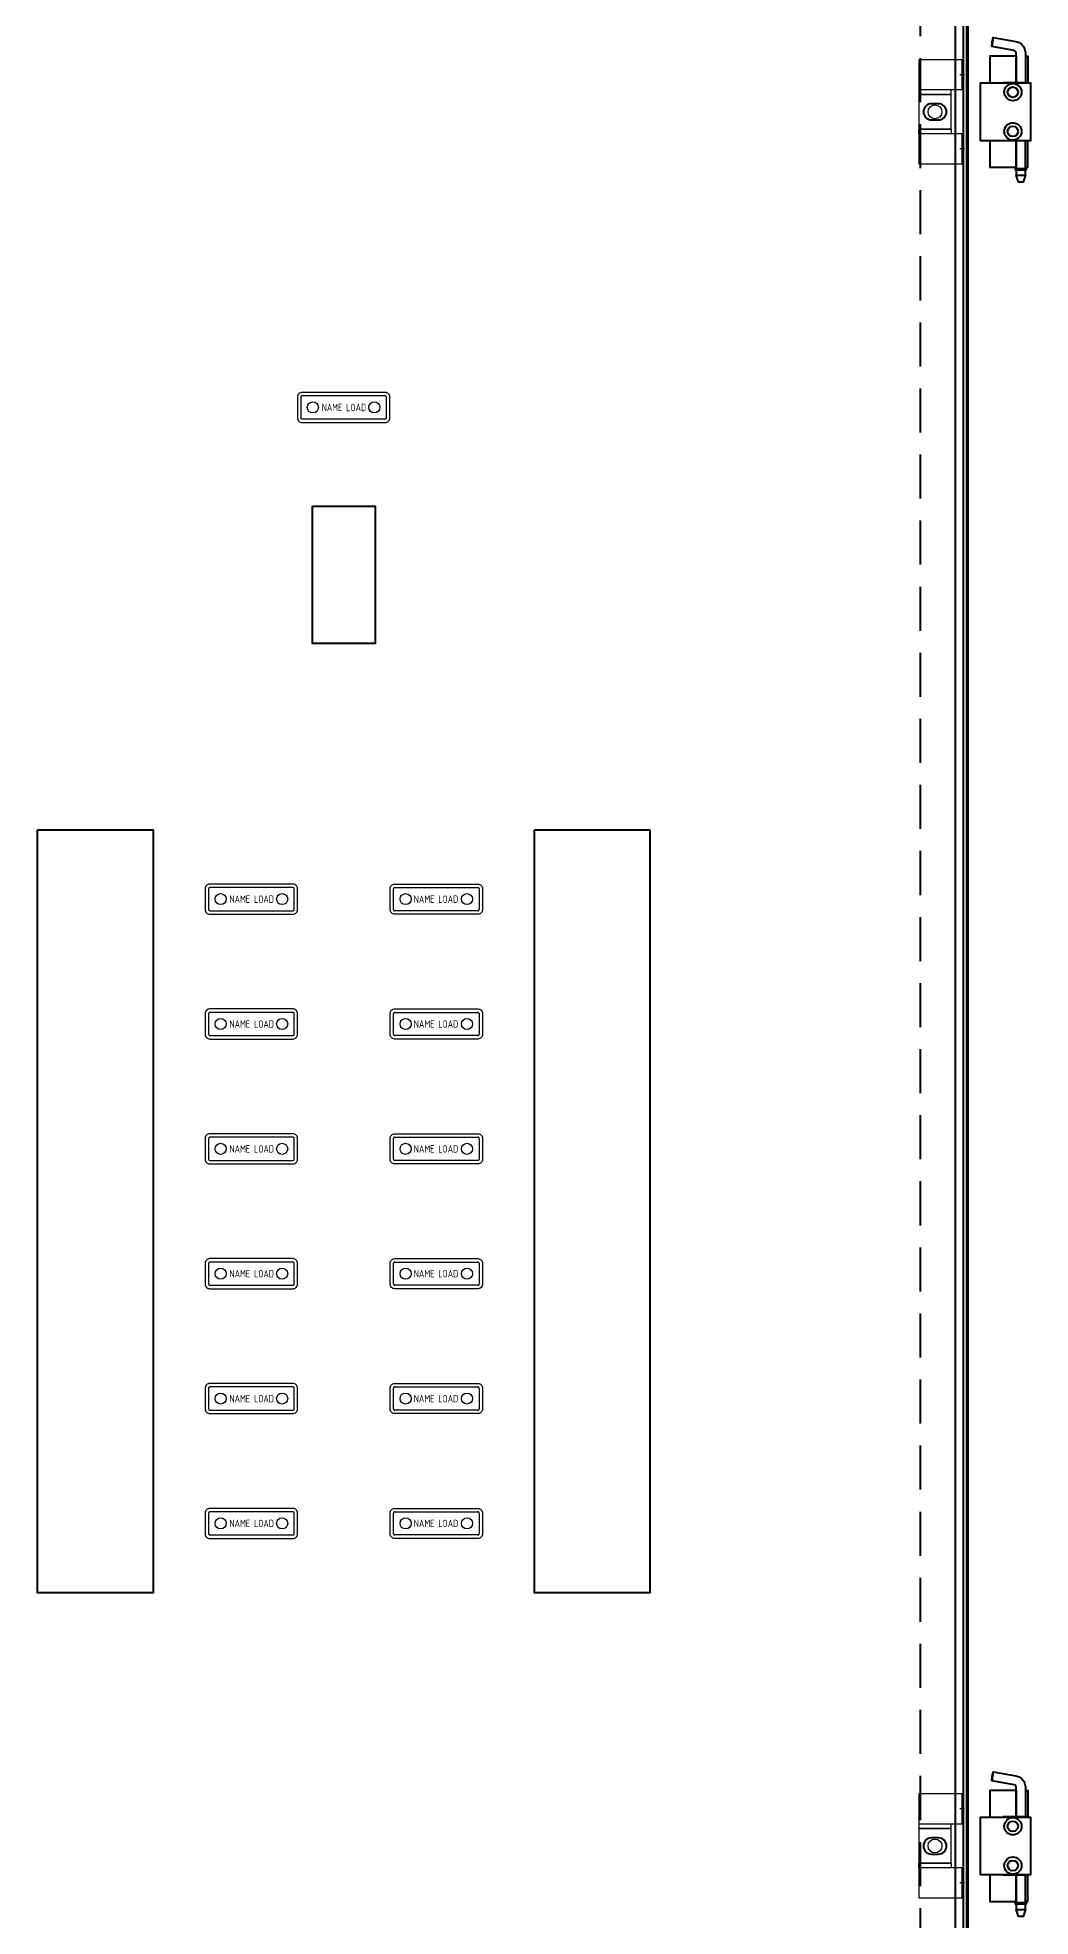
# Model space of a CAD drawing. Header units: millimetres. Extents: x 28713 to 59118, y -54378 to -19615.
# Drawn here: x 35238 to 35667, y -52294 to -51481 of the extents above; entities that cross this region are included whole.
import ezdxf
from ezdxf.enums import TextEntityAlignment as Align

# ---------------------------------------------------------------- set-up
doc = ezdxf.new("R2010")
doc.units = ezdxf.units.MM
doc.header["$LTSCALE"] = 3
doc.linetypes.add('ACAD_ISO04W100', pattern=[30, 24, -3, 0, -3])
doc.linetypes.add('HIDDEN', pattern=[9.525, 6.35, -3.175])
for name, color, linetype in [('@.TEXT', 7, 'Continuous'), ('@.VISIBLE', 7, 'Continuous'), ('centerline', 6, 'ACAD_ISO04W100'), ('EQUIPMENT', 4, 'Continuous'), ('equipments', 2, 'Continuous')]:
    doc.layers.add(name, color=color, linetype=linetype)
doc.styles.add('Ann_w01', font='romans.shx', dxfattribs={"width": 0.6, "bigfont": 'chineset.shx'})
doc.styles.add('Arial', font='arial.ttf')
doc.styles.add('WD_IEC', font='isocp2.shx')

msp = doc.modelspace()

# ---------------------------------------------------------------- texts
at = {"style": 'WD_IEC', "width": 0.9}
for p in [(35370.28, -51641.3), (35370.28, -51641.3), (35330.4, -51853.95), (35330.4, -51853.95), (35410.13, -51853.95), (35410.13, -51853.95), (35330.4, -51907.95), (35330.4, -51907.95), (35410.13, -51907.95), (35410.13, -51907.95), (35330.4, -51961.95), (35330.4, -51961.95), (35410.13, -51961.95), (35410.13, -51961.95), (35330.4, -52015.95), (35330.4, -52015.95), (35410.13, -52015.95), (35410.13, -52015.95), (35330.4, -52069.95), (35330.4, -52069.95), (35410.13, -52069.95), (35410.13, -52069.95), (35330.4, -52123.95), (35330.4, -52123.95), (35410.13, -52123.95), (35410.13, -52123.95)]:
    msp.add_text('NAME LOAD', height=3.2, dxfattribs=at).set_placement(p, align=Align.MIDDLE_CENTER)

# ---------------------------------------------------------------- blocks, each defined once
blk = doc.blocks.new('Standard ISO')
at = {"color": 6}
for p, q in [((4, -2), (4, 2)), ((-6, 0), (0, 0)), ((6, 0), (2, 0))]:
    blk.add_line(p, q, dxfattribs=at)
blk.add_lwpolyline([(-0.5, 1.5), (-0.5, -1.5), (-5.5, -0.75), (-5.5, 0.75), (-0.5, 1.5)])
for radius in [1.5, 0.75]:
    blk.add_circle((4, 0), radius)
blk = doc.blocks.new('A$C4dbb82d6')
at = {"layer": '@.VISIBLE'}
h = blk.add_hatch(color=30, dxfattribs=at)
h.dxf.hatch_style = 1
h.paths.add_polyline_path([(0.214, 4.973), (3.625, 1.562), (3.625, 5.973), (1.922, 5.973), (1.297, 5.348), (3.125, 5.348), (3.125, 2.593), (0.745, 4.973), (3.75, 7.978), (3.75, 8.509)])
h = blk.add_hatch(color=150, dxfattribs=at)
h.dxf.hatch_style = 1
h.paths.add_polyline_path([(6.755, 4.973), (4.375, 2.593), (4.375, 5.348), (6.203, 5.348), (5.578, 5.973), (3.875, 5.973), (3.875, 1.562), (7.286, 4.973), (3.75, 8.509), (3.75, 7.978)])
at = {"layer": '@.VISIBLE', "color": 30}
blk.add_lwpolyline([(3.625, 5.973), (3.625, 1.562), (0.214, 4.973), (3.75, 8.509), (3.75, 7.978), (0.745, 4.973), (3.125, 2.593), (3.125, 5.348), (1.297, 5.348), (1.922, 5.973)], close=True, dxfattribs=at)
at = {"layer": '@.VISIBLE', "color": 150}
blk.add_lwpolyline([(3.875, 5.973), (3.875, 1.562), (7.286, 4.973), (3.75, 8.509), (3.75, 7.978), (6.755, 4.973), (4.375, 2.593), (4.375, 5.348), (6.203, 5.348), (5.578, 5.973)], close=True, dxfattribs=at)
at = {"layer": '@.VISIBLE', "color": 30, "insert": (3.75, 0.509), "char_height": 1, "attachment_point": 5, "style": 'Ann_w01'}
blk.add_mtext_dynamic_manual_height_columns('{\\fArial|b1|i0|c0|p34;\\W1;TUAN ANH}', width=7.5, gutter_width=49.599, heights=[0], dxfattribs=at)
blk = doc.blocks.new('KHUNG BAN VE (Made by Tung)')
at = {"layer": '@.VISIBLE', "color": 8}
for p, q in [((75.75, 207), (75.75, 210)), ((148.5, 207), (148.5, 210)), ((221.25, 207), (221.25, 210)), ((3, 156), (0, 156)), ((294, 156), (297, 156)), ((3, 105), (0, 105)), ((294, 105), (297, 105)), ((3, 54), (0, 54)), ((294, 54), (297, 54)), ((23, 18), (23, 3)), ((53, 18), (53, 3)), ((73, 18), (73, 3)), ((123, 18), (123, 3)), ((223, 18), (223, 3)), ((243, 18), (243, 3)), ((274, 18), (274, 3)), ((284, 18), (284, 3)), ((3, 13), (73, 13)), ((123, 13), (294, 13)), ((3, 8), (73, 8)), ((23, 8), (3, 3)), ((223, 8), (294, 8)), ((75.75, 3), (75.75, 0)), ((148.5, 3), (148.5, 0)), ((221.25, 3), (221.25, 0))]:
    blk.add_line(p, q, dxfattribs=at)
for points in [[(0, 0), (297, 0), (297, 210), (0, 210)], [(3, 3), (294, 3), (294, 207), (3, 207)], [(3, 18), (294, 18), (294, 3), (3, 3)]]:
    blk.add_lwpolyline(points, close=True, dxfattribs=at)
at = {"xscale": 1.5, "yscale": 1.5, "zscale": 1.5}
blk.add_blockref('A$C4dbb82d6', (77.375, 4.041), dxfattribs=at)
blk.add_blockref('Standard ISO', (258.5, 5.5))
at = {"layer": '@.TEXT', "color": 1, "style": 'Arial'}
for s, p in [('1', (39.375, 208.5)), ('2', (112.125, 208.5)), ('3', (184.875, 208.5)), ('4', (257.625, 208.5)), ('A', (1.5, 181.5)), ('A', (295.5, 181.5)), ('B', (1.5, 130.5)), ('B', (295.5, 130.5)), ('C', (1.5, 79.5)), ('C', (295.5, 79.5)), ('D', (1.5, 28.5)), ('D', (295.5, 28.5)), ('30/07/2026', (63, 15.5)), ('30/07/2026', (63, 10.5)), ('2', (112.125, 1.5)), ('3', (184.875, 1.5)), ('1', (39.375, 1.5)), ('4', (257.625, 1.5))]:
    blk.add_text(s, height=2, dxfattribs=at).set_placement(p, align=Align.MIDDLE_CENTER)
at = {"layer": '@.TEXT', "color": 2, "style": 'Arial'}
for s, p in [('Designer', (13, 15.5)), ('DRAWING NAME', (173, 15.5)), ('Project', (233, 15.5)), ('Scale', (279, 15.5)), ('Approved', (13, 10.5)), ('Customer', (233, 10.5)), ('Page', (279, 10.5)), ('Name', (38, 5.5)), ('Date', (63, 5.5)), ('Standard', (233, 5.5)), ('Total', (279, 5.5))]:
    blk.add_text(s, height=2, dxfattribs=at).set_placement(p, align=Align.MIDDLE_CENTER)
at = {"layer": '@.TEXT', "color": 1, "style": 'Arial'}
for tag, height, p in [('DESIGNER_NAME', 2, (38, 15.5)), ('PROJECT_CODE', 2, (258.5, 15.5)), ('SCALE', 2, (289, 15.5)), ('APPROVED_NAME', 2, (38, 10.5)), ('CUSTOMER_NAME', 2, (258.5, 10.5)), ('PAGE', 2, (289, 10.5)), ('DRAWING_NAME', 4, (173, 8)), ('TOTAL', 2, (289, 5.5))]:
    blk.add_attdef(tag, text='', height=height, dxfattribs=at).set_placement(p, align=Align.MIDDLE_CENTER)
at = {"layer": '@.VISIBLE', "color": 30, "insert": (106, 10.5), "char_height": 1, "attachment_point": 5, "style": 'Ann_w01'}
blk.add_mtext_dynamic_manual_height_columns('{\\fTimes New Roman|b0|i0|c0|p18;\\W1;CTY TNHH SẢN XUẤT & THƯƠNG MẠI CƠ ĐIỆN TUẤN ANH\\PĐịa chỉ: Bến phà Vạn Phúc, Xã Ninh Sở, Huyện Thanh Trì, TP. Hà Nội\\PMST: 01081588698\\PEmail: ctytuananh68@gmail.com}', width=28.70976, gutter_width=99.197, heights=[0], dxfattribs=at)

# ---------------------------------------------------------------- linework, layer by layer
at = {"color": 7, "lineweight": 9}
for points in [[(35388.15, -51634.78), (35352.15, -51634.78, 0.414214), (35350.15, -51636.78), (35350.15, -51645.78, 0.414214), (35352.15, -51647.78), (35388.15, -51647.78, 0.414214), (35390.15, -51645.78), (35390.15, -51636.78, 0.414214)], [(35388.15, -51634.78), (35352.15, -51634.78, 0.414214), (35350.15, -51636.78), (35350.15, -51645.78, 0.414214), (35352.15, -51647.78), (35388.15, -51647.78, 0.414214), (35390.15, -51645.78), (35390.15, -51636.78, 0.414214)], [(35348.27, -51847.43), (35312.27, -51847.43, 0.414214), (35310.27, -51849.43), (35310.27, -51858.43, 0.414214), (35312.27, -51860.43), (35348.27, -51860.43, 0.414214), (35350.27, -51858.43), (35350.27, -51849.43, 0.414214)], [(35348.27, -51847.43), (35312.27, -51847.43, 0.414214), (35310.27, -51849.43), (35310.27, -51858.43, 0.414214), (35312.27, -51860.43), (35348.27, -51860.43, 0.414214), (35350.27, -51858.43), (35350.27, -51849.43, 0.414214)], [(35392.26, -51847.43), (35428.26, -51847.43, -0.414214), (35430.26, -51849.43), (35430.26, -51858.43, -0.414214), (35428.26, -51860.43), (35392.26, -51860.43, -0.414214), (35390.26, -51858.43), (35390.26, -51849.43, -0.414214)], [(35392.26, -51847.43), (35428.26, -51847.43, -0.414214), (35430.26, -51849.43), (35430.26, -51858.43, -0.414214), (35428.26, -51860.43), (35392.26, -51860.43, -0.414214), (35390.26, -51858.43), (35390.26, -51849.43, -0.414214)], [(35348.27, -51901.43), (35312.27, -51901.43, 0.414214), (35310.27, -51903.43), (35310.27, -51912.43, 0.414214), (35312.27, -51914.43), (35348.27, -51914.43, 0.414214), (35350.27, -51912.43), (35350.27, -51903.43, 0.414214)], [(35348.27, -51901.43), (35312.27, -51901.43, 0.414214), (35310.27, -51903.43), (35310.27, -51912.43, 0.414214), (35312.27, -51914.43), (35348.27, -51914.43, 0.414214), (35350.27, -51912.43), (35350.27, -51903.43, 0.414214)], [(35392.26, -51901.43), (35428.26, -51901.43, -0.414214), (35430.26, -51903.43), (35430.26, -51912.43, -0.414214), (35428.26, -51914.43), (35392.26, -51914.43, -0.414214), (35390.26, -51912.43), (35390.26, -51903.43, -0.414214)], [(35392.26, -51901.43), (35428.26, -51901.43, -0.414214), (35430.26, -51903.43), (35430.26, -51912.43, -0.414214), (35428.26, -51914.43), (35392.26, -51914.43, -0.414214), (35390.26, -51912.43), (35390.26, -51903.43, -0.414214)], [(35348.27, -51955.43), (35312.27, -51955.43, 0.414214), (35310.27, -51957.43), (35310.27, -51966.43, 0.414214), (35312.27, -51968.43), (35348.27, -51968.43, 0.414214), (35350.27, -51966.43), (35350.27, -51957.43, 0.414214)], [(35348.27, -51955.43), (35312.27, -51955.43, 0.414214), (35310.27, -51957.43), (35310.27, -51966.43, 0.414214), (35312.27, -51968.43), (35348.27, -51968.43, 0.414214), (35350.27, -51966.43), (35350.27, -51957.43, 0.414214)], [(35392.26, -51955.43), (35428.26, -51955.43, -0.414214), (35430.26, -51957.43), (35430.26, -51966.43, -0.414214), (35428.26, -51968.43), (35392.26, -51968.43, -0.414214), (35390.26, -51966.43), (35390.26, -51957.43, -0.414214)], [(35392.26, -51955.43), (35428.26, -51955.43, -0.414214), (35430.26, -51957.43), (35430.26, -51966.43, -0.414214), (35428.26, -51968.43), (35392.26, -51968.43, -0.414214), (35390.26, -51966.43), (35390.26, -51957.43, -0.414214)], [(35348.27, -52009.43), (35312.27, -52009.43, 0.414214), (35310.27, -52011.43), (35310.27, -52020.43, 0.414214), (35312.27, -52022.43), (35348.27, -52022.43, 0.414214), (35350.27, -52020.43), (35350.27, -52011.43, 0.414214)], [(35348.27, -52009.43), (35312.27, -52009.43, 0.414214), (35310.27, -52011.43), (35310.27, -52020.43, 0.414214), (35312.27, -52022.43), (35348.27, -52022.43, 0.414214), (35350.27, -52020.43), (35350.27, -52011.43, 0.414214)], [(35392.26, -52009.43), (35428.26, -52009.43, -0.414214), (35430.26, -52011.43), (35430.26, -52020.43, -0.414214), (35428.26, -52022.43), (35392.26, -52022.43, -0.414214), (35390.26, -52020.43), (35390.26, -52011.43, -0.414214)], [(35392.26, -52009.43), (35428.26, -52009.43, -0.414214), (35430.26, -52011.43), (35430.26, -52020.43, -0.414214), (35428.26, -52022.43), (35392.26, -52022.43, -0.414214), (35390.26, -52020.43), (35390.26, -52011.43, -0.414214)], [(35348.27, -52063.43), (35312.27, -52063.43, 0.414214), (35310.27, -52065.43), (35310.27, -52074.43, 0.414214), (35312.27, -52076.43), (35348.27, -52076.43, 0.414214), (35350.27, -52074.43), (35350.27, -52065.43, 0.414214)], [(35348.27, -52063.43), (35312.27, -52063.43, 0.414214), (35310.27, -52065.43), (35310.27, -52074.43, 0.414214), (35312.27, -52076.43), (35348.27, -52076.43, 0.414214), (35350.27, -52074.43), (35350.27, -52065.43, 0.414214)], [(35392.26, -52063.43), (35428.26, -52063.43, -0.414214), (35430.26, -52065.43), (35430.26, -52074.43, -0.414214), (35428.26, -52076.43), (35392.26, -52076.43, -0.414214), (35390.26, -52074.43), (35390.26, -52065.43, -0.414214)], [(35392.26, -52063.43), (35428.26, -52063.43, -0.414214), (35430.26, -52065.43), (35430.26, -52074.43, -0.414214), (35428.26, -52076.43), (35392.26, -52076.43, -0.414214), (35390.26, -52074.43), (35390.26, -52065.43, -0.414214)], [(35348.27, -52117.43), (35312.27, -52117.43, 0.414214), (35310.27, -52119.43), (35310.27, -52128.43, 0.414214), (35312.27, -52130.43), (35348.27, -52130.43, 0.414214), (35350.27, -52128.43), (35350.27, -52119.43, 0.414214)], [(35348.27, -52117.43), (35312.27, -52117.43, 0.414214), (35310.27, -52119.43), (35310.27, -52128.43, 0.414214), (35312.27, -52130.43), (35348.27, -52130.43, 0.414214), (35350.27, -52128.43), (35350.27, -52119.43, 0.414214)], [(35392.26, -52117.43), (35428.26, -52117.43, -0.414214), (35430.26, -52119.43), (35430.26, -52128.43, -0.414214), (35428.26, -52130.43), (35392.26, -52130.43, -0.414214), (35390.26, -52128.43), (35390.26, -52119.43, -0.414214)], [(35392.26, -52117.43), (35428.26, -52117.43, -0.414214), (35430.26, -52119.43), (35430.26, -52128.43, -0.414214), (35428.26, -52130.43), (35392.26, -52130.43, -0.414214), (35390.26, -52128.43), (35390.26, -52119.43, -0.414214)]]:
    msp.add_lwpolyline(points, format="xyb", close=True, dxfattribs=at)
at = {"color": 6, "linetype": 'HIDDEN', "lineweight": 9, "ltscale": 10}
for points in [[(35388.15, -51636.28), (35352.15, -51636.28, 0.414214), (35351.65, -51636.78), (35351.65, -51645.78, 0.414214), (35352.15, -51646.28), (35388.15, -51646.28, 0.414214), (35388.65, -51645.78), (35388.65, -51636.78, 0.414214)], [(35388.15, -51636.28), (35352.15, -51636.28, 0.414214), (35351.65, -51636.78), (35351.65, -51645.78, 0.414214), (35352.15, -51646.28), (35388.15, -51646.28, 0.414214), (35388.65, -51645.78), (35388.65, -51636.78, 0.414214)], [(35348.27, -51848.93), (35312.27, -51848.93, 0.414214), (35311.77, -51849.43), (35311.77, -51858.43, 0.414214), (35312.27, -51858.93), (35348.27, -51858.93, 0.414214), (35348.77, -51858.43), (35348.77, -51849.43, 0.414214)], [(35348.27, -51848.93), (35312.27, -51848.93, 0.414214), (35311.77, -51849.43), (35311.77, -51858.43, 0.414214), (35312.27, -51858.93), (35348.27, -51858.93, 0.414214), (35348.77, -51858.43), (35348.77, -51849.43, 0.414214)], [(35392.26, -51848.93), (35428.26, -51848.93, -0.414214), (35428.76, -51849.43), (35428.76, -51858.43, -0.414214), (35428.26, -51858.93), (35392.26, -51858.93, -0.414214), (35391.76, -51858.43), (35391.76, -51849.43, -0.414214)], [(35392.26, -51848.93), (35428.26, -51848.93, -0.414214), (35428.76, -51849.43), (35428.76, -51858.43, -0.414214), (35428.26, -51858.93), (35392.26, -51858.93, -0.414214), (35391.76, -51858.43), (35391.76, -51849.43, -0.414214)], [(35348.27, -51902.93), (35312.27, -51902.93, 0.414214), (35311.77, -51903.43), (35311.77, -51912.43, 0.414214), (35312.27, -51912.93), (35348.27, -51912.93, 0.414214), (35348.77, -51912.43), (35348.77, -51903.43, 0.414214)], [(35348.27, -51902.93), (35312.27, -51902.93, 0.414214), (35311.77, -51903.43), (35311.77, -51912.43, 0.414214), (35312.27, -51912.93), (35348.27, -51912.93, 0.414214), (35348.77, -51912.43), (35348.77, -51903.43, 0.414214)], [(35392.26, -51902.93), (35428.26, -51902.93, -0.414214), (35428.76, -51903.43), (35428.76, -51912.43, -0.414214), (35428.26, -51912.93), (35392.26, -51912.93, -0.414214), (35391.76, -51912.43), (35391.76, -51903.43, -0.414214)], [(35392.26, -51902.93), (35428.26, -51902.93, -0.414214), (35428.76, -51903.43), (35428.76, -51912.43, -0.414214), (35428.26, -51912.93), (35392.26, -51912.93, -0.414214), (35391.76, -51912.43), (35391.76, -51903.43, -0.414214)], [(35348.27, -51956.93), (35312.27, -51956.93, 0.414214), (35311.77, -51957.43), (35311.77, -51966.43, 0.414214), (35312.27, -51966.93), (35348.27, -51966.93, 0.414214), (35348.77, -51966.43), (35348.77, -51957.43, 0.414214)], [(35348.27, -51956.93), (35312.27, -51956.93, 0.414214), (35311.77, -51957.43), (35311.77, -51966.43, 0.414214), (35312.27, -51966.93), (35348.27, -51966.93, 0.414214), (35348.77, -51966.43), (35348.77, -51957.43, 0.414214)], [(35392.26, -51956.93), (35428.26, -51956.93, -0.414214), (35428.76, -51957.43), (35428.76, -51966.43, -0.414214), (35428.26, -51966.93), (35392.26, -51966.93, -0.414214), (35391.76, -51966.43), (35391.76, -51957.43, -0.414214)], [(35392.26, -51956.93), (35428.26, -51956.93, -0.414214), (35428.76, -51957.43), (35428.76, -51966.43, -0.414214), (35428.26, -51966.93), (35392.26, -51966.93, -0.414214), (35391.76, -51966.43), (35391.76, -51957.43, -0.414214)], [(35348.27, -52010.93), (35312.27, -52010.93, 0.414214), (35311.77, -52011.43), (35311.77, -52020.43, 0.414214), (35312.27, -52020.93), (35348.27, -52020.93, 0.414214), (35348.77, -52020.43), (35348.77, -52011.43, 0.414214)], [(35348.27, -52010.93), (35312.27, -52010.93, 0.414214), (35311.77, -52011.43), (35311.77, -52020.43, 0.414214), (35312.27, -52020.93), (35348.27, -52020.93, 0.414214), (35348.77, -52020.43), (35348.77, -52011.43, 0.414214)], [(35392.26, -52010.93), (35428.26, -52010.93, -0.414214), (35428.76, -52011.43), (35428.76, -52020.43, -0.414214), (35428.26, -52020.93), (35392.26, -52020.93, -0.414214), (35391.76, -52020.43), (35391.76, -52011.43, -0.414214)], [(35392.26, -52010.93), (35428.26, -52010.93, -0.414214), (35428.76, -52011.43), (35428.76, -52020.43, -0.414214), (35428.26, -52020.93), (35392.26, -52020.93, -0.414214), (35391.76, -52020.43), (35391.76, -52011.43, -0.414214)], [(35348.27, -52064.93), (35312.27, -52064.93, 0.414214), (35311.77, -52065.43), (35311.77, -52074.43, 0.414214), (35312.27, -52074.93), (35348.27, -52074.93, 0.414214), (35348.77, -52074.43), (35348.77, -52065.43, 0.414214)], [(35348.27, -52064.93), (35312.27, -52064.93, 0.414214), (35311.77, -52065.43), (35311.77, -52074.43, 0.414214), (35312.27, -52074.93), (35348.27, -52074.93, 0.414214), (35348.77, -52074.43), (35348.77, -52065.43, 0.414214)], [(35392.26, -52064.93), (35428.26, -52064.93, -0.414214), (35428.76, -52065.43), (35428.76, -52074.43, -0.414214), (35428.26, -52074.93), (35392.26, -52074.93, -0.414214), (35391.76, -52074.43), (35391.76, -52065.43, -0.414214)], [(35392.26, -52064.93), (35428.26, -52064.93, -0.414214), (35428.76, -52065.43), (35428.76, -52074.43, -0.414214), (35428.26, -52074.93), (35392.26, -52074.93, -0.414214), (35391.76, -52074.43), (35391.76, -52065.43, -0.414214)], [(35348.27, -52118.93), (35312.27, -52118.93, 0.414214), (35311.77, -52119.43), (35311.77, -52128.43, 0.414214), (35312.27, -52128.93), (35348.27, -52128.93, 0.414214), (35348.77, -52128.43), (35348.77, -52119.43, 0.414214)], [(35348.27, -52118.93), (35312.27, -52118.93, 0.414214), (35311.77, -52119.43), (35311.77, -52128.43, 0.414214), (35312.27, -52128.93), (35348.27, -52128.93, 0.414214), (35348.77, -52128.43), (35348.77, -52119.43, 0.414214)], [(35392.26, -52118.93), (35428.26, -52118.93, -0.414214), (35428.76, -52119.43), (35428.76, -52128.43, -0.414214), (35428.26, -52128.93), (35392.26, -52128.93, -0.414214), (35391.76, -52128.43), (35391.76, -52119.43, -0.414214)], [(35392.26, -52118.93), (35428.26, -52118.93, -0.414214), (35428.76, -52119.43), (35428.76, -52128.43, -0.414214), (35428.26, -52128.93), (35392.26, -52128.93, -0.414214), (35391.76, -52128.43), (35391.76, -52119.43, -0.414214)]]:
    msp.add_lwpolyline(points, format="xyb", close=True, dxfattribs=at)
for points in [[(35356.76, -51683.93), (35383.76, -51683.93), (35383.76, -51743.43), (35356.76, -51743.43)], [(35237.77, -51823.93), (35287.77, -51823.93), (35287.77, -52153.93), (35237.77, -52153.93)], [(35452.68, -51823.93), (35502.68, -51823.93), (35502.68, -52153.93), (35452.68, -52153.93)]]:
    msp.add_lwpolyline(points, close=True)
at = {"linetype": 'ByBlock', "lineweight": 9}
for centre in [(35356.85, -51641.28), (35383.45, -51641.28), (35316.97, -51853.93), (35343.57, -51853.93), (35396.96, -51853.93), (35423.56, -51853.93), (35316.97, -51907.93), (35343.57, -51907.93), (35396.96, -51907.93), (35423.56, -51907.93), (35316.97, -51961.93), (35343.57, -51961.93), (35396.96, -51961.93), (35423.56, -51961.93), (35316.97, -52015.93), (35343.57, -52015.93), (35396.96, -52015.93), (35423.56, -52015.93), (35316.97, -52069.93), (35343.57, -52069.93), (35396.96, -52069.93), (35423.56, -52069.93), (35316.97, -52123.93), (35343.57, -52123.93), (35396.96, -52123.93), (35423.56, -52123.93)]:
    msp.add_circle(centre, 2.4, dxfattribs=at)
at = {"layer": '@.VISIBLE'}
msp.add_lwpolyline([(35100.26, -52358.43), (35640.26, -52358.43), (35640.26, -51418.43), (35100.26, -51418.43)], close=True, dxfattribs=at)
at = {"layer": '@.VISIBLE', "color": 6}
for points in [[(35100.76, -52357.93), (35639.76, -52357.93), (35639.76, -51418.93), (35100.76, -51418.93)], [(35102.26, -52356.43), (35638.26, -52356.43), (35638.26, -51420.43), (35102.26, -51420.43)]]:
    msp.add_lwpolyline(points, close=True, dxfattribs=at)
at = {"layer": '@.VISIBLE', "color": 4}
msp.add_lwpolyline([(35107.76, -51425.93), (35634.76, -51425.93), (35634.76, -52350.93), (35107.76, -52350.93)], close=True, dxfattribs=at)
at = {"layer": '@.VISIBLE', "color": 6, "linetype": 'HIDDEN'}
msp.add_lwpolyline([(35120.76, -52337.93), (35619.76, -52337.93), (35619.76, -51438.93), (35120.76, -51438.93)], close=True, dxfattribs=at)
at = {"layer": '@.VISIBLE', "color": 4}
for points in [[(35620.96, -51513.43), (35620.96, -51513.43, 0.414214), (35624.46, -51516.93), (35627.46, -51516.93, 0.414214), (35630.96, -51513.43), (35630.96, -51513.43, 0.414214), (35627.46, -51509.93), (35624.46, -51509.93, 0.414214)], [(35620.96, -52263.43), (35620.96, -52263.43, 0.414214), (35624.46, -52266.93), (35627.46, -52266.93, 0.414214), (35630.96, -52263.43), (35630.96, -52263.43, 0.414214), (35627.46, -52259.93), (35624.46, -52259.93, 0.414214)]]:
    msp.add_lwpolyline(points, format="xyb", close=True, dxfattribs=at)
at = {"layer": 'centerline', "lineweight": 0}
for p, q in [((35638.76, -51497.43), (35636.76, -51497.43)), ((35638.76, -51529.43), (35636.76, -51529.43)), ((35638.76, -52247.43), (35636.76, -52247.43)), ((35638.76, -52279.43), (35636.76, -52279.43))]:
    msp.add_line(p, q, dxfattribs=at)
at = {"layer": 'EQUIPMENT', "linetype": 'Continuous'}
for points in [[(35661.16, -51500.93), (35661.16, -51487.98), (35660.98, -51487.52), (35660.7, -51487.16), (35660.25, -51486.97), (35650.5, -51485.24), (35650.78, -51483.33), (35651.14, -51481.33), (35650.5, -51485.24)], [(35651.14, -51481.33), (35660.98, -51483.06), (35662.34, -51483.51), (35663.44, -51484.24), (35664.35, -51485.34), (35664.89, -51486.61), (35665.08, -51487.98), (35665.08, -51500.93)], [(35661.16, -51489.43), (35649.66, -51489.43), (35649.66, -51500.93)], [(35665.08, -51489.43), (35666.16, -51489.43), (35666.16, -51500.84), (35655.42, -51500.84), (35655.42, -51500.93)], [(35661.07, -51489.43), (35661.07, -51500.84)], [(35649.66, -51525.93), (35649.66, -51537.43), (35661.16, -51537.43)], [(35665.08, -51537.43), (35666.16, -51537.43), (35666.16, -51526.03), (35655.42, -51526.03), (35655.42, -51525.93)], [(35661.07, -51537.43), (35661.07, -51526.03)], [(35661.16, -51525.93), (35661.16, -51537.89), (35665.08, -51537.89), (35665.08, -51525.93)], [(35665.17, -51537.43), (35665.17, -51526.03)], [(35665.08, -51540.9), (35665.08, -51538.62), (35661.16, -51538.62), (35661.16, -51540.9)], [(35661.71, -51537.89), (35661.71, -51537.98)], [(35661.71, -51538.53), (35661.71, -51538.62)], [(35664.53, -51537.89), (35664.53, -51537.98)], [(35664.53, -51538.53), (35664.53, -51538.62)], [(35661.16, -52250.93), (35661.16, -52237.98), (35660.98, -52237.52), (35660.7, -52237.16), (35660.25, -52236.97), (35650.5, -52235.24), (35650.78, -52233.33), (35651.14, -52231.33), (35650.5, -52235.24)], [(35651.14, -52231.33), (35660.98, -52233.06), (35662.34, -52233.51), (35663.44, -52234.24), (35664.35, -52235.34), (35664.89, -52236.61), (35665.08, -52237.98), (35665.08, -52250.93)], [(35661.16, -52239.43), (35649.66, -52239.43), (35649.66, -52250.93)], [(35665.08, -52239.43), (35666.16, -52239.43), (35666.16, -52250.84), (35655.42, -52250.84), (35655.42, -52250.93)], [(35661.07, -52239.43), (35661.07, -52250.84)], [(35649.66, -52275.93), (35649.66, -52287.43), (35661.16, -52287.43)], [(35665.08, -52287.43), (35666.16, -52287.43), (35666.16, -52276.03), (35655.42, -52276.03), (35655.42, -52275.93)], [(35661.07, -52287.43), (35661.07, -52276.03)], [(35661.16, -52275.93), (35661.16, -52287.89), (35665.08, -52287.89), (35665.08, -52275.93)], [(35665.17, -52287.43), (35665.17, -52276.03)], [(35665.08, -52290.9), (35665.08, -52288.62), (35661.16, -52288.62), (35661.16, -52290.9)], [(35661.71, -52287.89), (35661.71, -52287.98)], [(35661.71, -52288.53), (35661.71, -52288.62)], [(35664.53, -52287.89), (35664.53, -52287.98)], [(35664.53, -52288.53), (35664.53, -52288.62)]]:
    msp.add_lwpolyline(points, dxfattribs=at)
at = {"layer": 'EQUIPMENT', "color": 8, "linetype": 'Continuous'}
for points in [[(35645.66, -51525.93), (35645.66, -51500.93), (35667.26, -51500.93), (35667.26, -51525.93)], [(35645.66, -52275.93), (35645.66, -52250.93), (35667.26, -52250.93), (35667.26, -52275.93)]]:
    msp.add_lwpolyline(points, close=True, dxfattribs=at)
at = {"layer": 'EQUIPMENT', "linetype": 'Continuous'}
for points in [[(35660.79, -51537.98), (35665.44, -51537.98), (35665.44, -51538.53), (35660.79, -51538.53)], [(35662.07, -51543.9), (35661.16, -51540.9), (35665.08, -51540.9), (35664.17, -51543.9)], [(35660.79, -52287.98), (35665.44, -52287.98), (35665.44, -52288.53), (35660.79, -52288.53)], [(35662.07, -52293.9), (35661.16, -52290.9), (35665.08, -52290.9), (35664.17, -52293.9)]]:
    msp.add_lwpolyline(points, close=True, dxfattribs=at)
at = {"layer": 'EQUIPMENT', "color": 8, "linetype": 'Continuous'}
for centre, radius in [((35659.66, -51504.93), 3.75), ((35659.66, -51504.93), 2.25), ((35659.66, -51521.93), 3.75), ((35659.66, -51521.93), 2.25), ((35659.66, -52254.93), 3.75), ((35659.66, -52254.93), 2.25), ((35659.66, -52271.93), 3.75), ((35659.66, -52271.93), 2.25)]:
    msp.add_circle(centre, radius, dxfattribs=at)
at = {"layer": 'equipments', "lineweight": 0}
for p, q in [((35632.96, -51503.93), (35618.96, -51503.93)), ((35637.76, -51503.93), (35618.96, -51503.93)), ((35632.96, -51505.93), (35618.96, -51505.93)), ((35632.96, -51520.93), (35618.96, -51520.93)), ((35632.96, -51522.93), (35618.96, -51522.93)), ((35637.76, -51522.93), (35618.96, -51522.93)), ((35632.96, -52253.93), (35618.96, -52253.93)), ((35637.76, -52253.93), (35618.96, -52253.93)), ((35632.96, -52255.93), (35618.96, -52255.93)), ((35632.96, -52270.93), (35618.96, -52270.93)), ((35632.96, -52272.93), (35618.96, -52272.93)), ((35637.76, -52272.93), (35618.96, -52272.93))]:
    msp.add_line(p, q, dxfattribs=at)
for points in [[(35637.76, -51503.93), (35637.76, -51490.93), (35618.96, -51490.93), (35618.96, -51535.93), (35637.76, -51535.93), (35637.76, -51522.93)], [(35632.96, -51520.93), (35632.96, -51520.93), (35632.96, -51505.93), (35632.96, -51505.93)], [(35637.76, -52253.93), (35637.76, -52240.93), (35618.96, -52240.93), (35618.96, -52285.93), (35637.76, -52285.93), (35637.76, -52272.93)], [(35632.96, -52270.93), (35632.96, -52270.93), (35632.96, -52255.93), (35632.96, -52255.93)]]:
    msp.add_lwpolyline(points, dxfattribs=at)
for points in [[(35632.96, -51503.93), (35618.96, -51503.93), (35618.96, -51505.93), (35632.96, -51505.93)], [(35632.96, -51522.93), (35618.96, -51522.93), (35618.96, -51520.93), (35632.96, -51520.93)], [(35632.96, -52253.93), (35618.96, -52253.93), (35618.96, -52255.93), (35632.96, -52255.93)], [(35632.96, -52272.93), (35618.96, -52272.93), (35618.96, -52270.93), (35632.96, -52270.93)]]:
    msp.add_lwpolyline(points, close=True, dxfattribs=at)
for centre in [(35625.96, -51513.43), (35625.96, -52263.43)]:
    msp.add_circle(centre, 3, dxfattribs=at)

# ---------------------------------------------------------------- block references
at = {"layer": '@.VISIBLE', "xscale": 19.5, "yscale": 19.5, "zscale": 19.5}
msp.add_blockref('KHUNG BAN VE (Made by Tung)', (33873.47, -54377.92), dxfattribs=at).add_auto_attribs({'APPROVED_NAME': '-', 'DESIGNER_NAME': '-', 'TOTAL': '-', 'PAGE': '001', 'SCALE': '1:1', 'CUSTOMER_NAME': 'TRƯỜNG PHÁT', 'PROJECT_CODE': '-', 'DRAWING_NAME': 'TĐ - XLNT'})

msp.set_redraw_order([(e.dxf.handle, doc.entitydb.next_handle()) for e in msp.query("TEXT MTEXT ATTDEF DIMENSION ARC_DIMENSION")])  # texts and dimensions are drawn at this point

doc.saveas('drawing.dxf')
